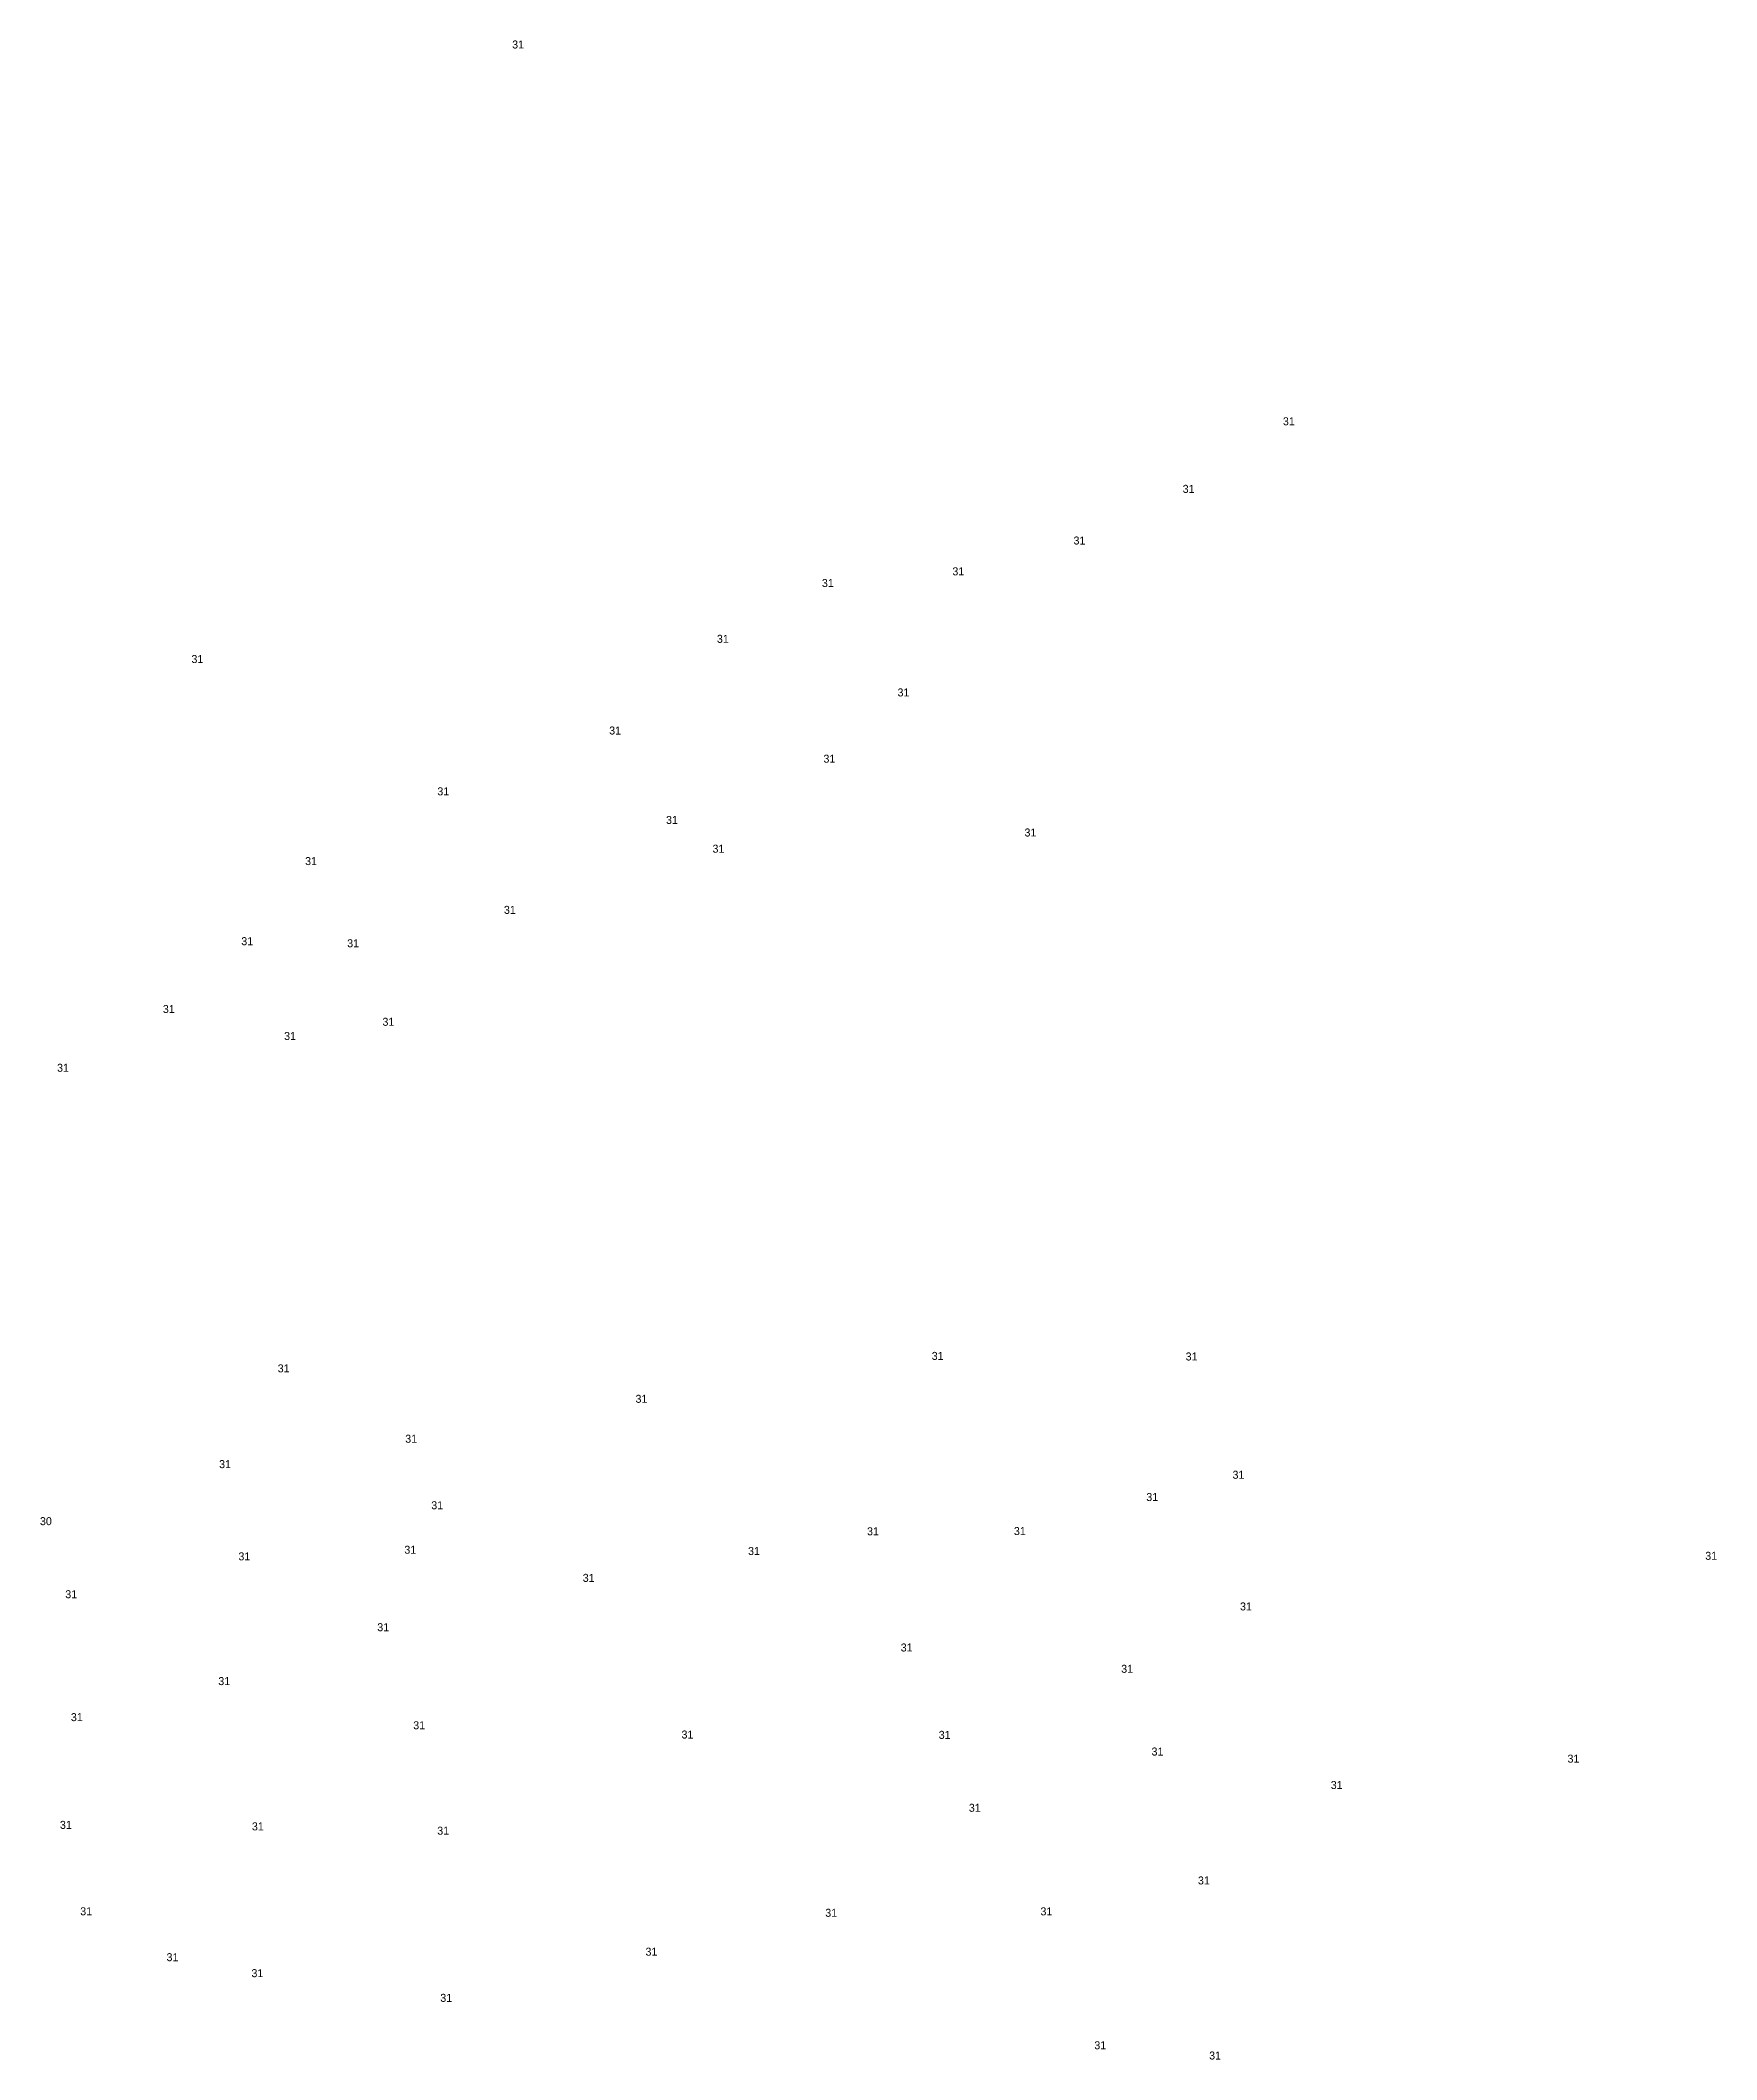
# Model space of a CAD drawing. Extents: x 538696 to 554460, y 1851264 to 1863934.
# Drawn here: x 541999.2 to 542209.1, y 1853740.5 to 1853993.4 of the extents above; entities that cross this region are included whole.
import ezdxf

# ---------------------------------------------------------------- set-up
doc = ezdxf.new("R2010")
doc.units = 0
doc.layers.add('Level 20', color=7, linetype='Continuous')

msp = doc.modelspace()

# ---------------------------------------------------------------- texts
at = {"layer": 'Level 20'}
for s, p in [('31', (542058.27, 1853992.34)), ('31', (542154.79, 1853945.16)), ('31', (542142.24, 1853936.7)), ('31', (542128.57, 1853930.23)), ('31', (542097.06, 1853924.91)), ('31', (542113.4, 1853926.37)), ('31', (542083.91, 1853917.92)), ('31', (542018.11, 1853915.39)), ('31', (542106.53, 1853911.21)), ('31', (542070.42, 1853906.44)), ('31', (542097.25, 1853902.91)), ('31', (542048.9, 1853898.82)), ('31', (542077.54, 1853895.24)), ('31', (542122.43, 1853893.67)), ('31', (542083.36, 1853891.64)), ('31', (542032.34, 1853890.09)), ('31', (542057.24, 1853883.98)), ('31', (542024.35, 1853880.06)), ('31', (542037.61, 1853879.8)), ('31', (542014.53, 1853871.57)), ('31', (542042.03, 1853869.97)), ('31', (542029.71, 1853868.19)), ('31', (542001.28, 1853864.21)), ('31', (542110.81, 1853828.13)), ('31', (542142.61, 1853828.06)), ('31', (542028.91, 1853826.57)), ('31', (542073.72, 1853822.76)), ('31', (542044.88, 1853817.76)), ('31', (542021.57, 1853814.58)), ('31', (542148.48, 1853813.25)), ('31', (542137.68, 1853810.46)), ('31', (542048.14, 1853809.43)), ('30', (541999.14, 1853807.44)), ('31', (542102.71, 1853806.17)), ('31', (542121.1, 1853806.2)), ('31', (542023.99, 1853803.03)), ('31', (542044.77, 1853803.86)), ('31', (542087.81, 1853803.7)), ('31', (542207.68, 1853803.1)), ('31', (542067.11, 1853800.34)), ('31', (542002.31, 1853798.29)), ('31', (542149.42, 1853796.76)), ('31', (542041.38, 1853794.16)), ('31', (542106.93, 1853791.62)), ('31', (542134.54, 1853788.95)), ('31', (542021.47, 1853787.41)), ('31', (542003.01, 1853782.9)), ('31', (542045.88, 1853781.88)), ('31', (542079.48, 1853780.72)), ('31', (542111.69, 1853780.68)), ('31', (542138.34, 1853778.59)), ('31', (542190.43, 1853777.7)), ('31', (542160.78, 1853774.4)), ('31', (542115.46, 1853771.55)), ('31', (542001.64, 1853769.41)), ('31', (542025.68, 1853769.22)), ('31', (542048.89, 1853768.68)), ('31', (542144.15, 1853762.45)), ('31', (542004.18, 1853758.59)), ('31', (542097.48, 1853758.4)), ('31', (542124.43, 1853758.58)), ('31', (542014.99, 1853752.84)), ('31', (542074.97, 1853753.53)), ('31', (542025.62, 1853750.84)), ('31', (542049.27, 1853747.75)), ('31', (542131.17, 1853741.81)), ('31', (542145.55, 1853740.53))]:
    msp.add_text(s, height=1, dxfattribs=at).set_placement(p)

doc.saveas('drawing.dxf')
